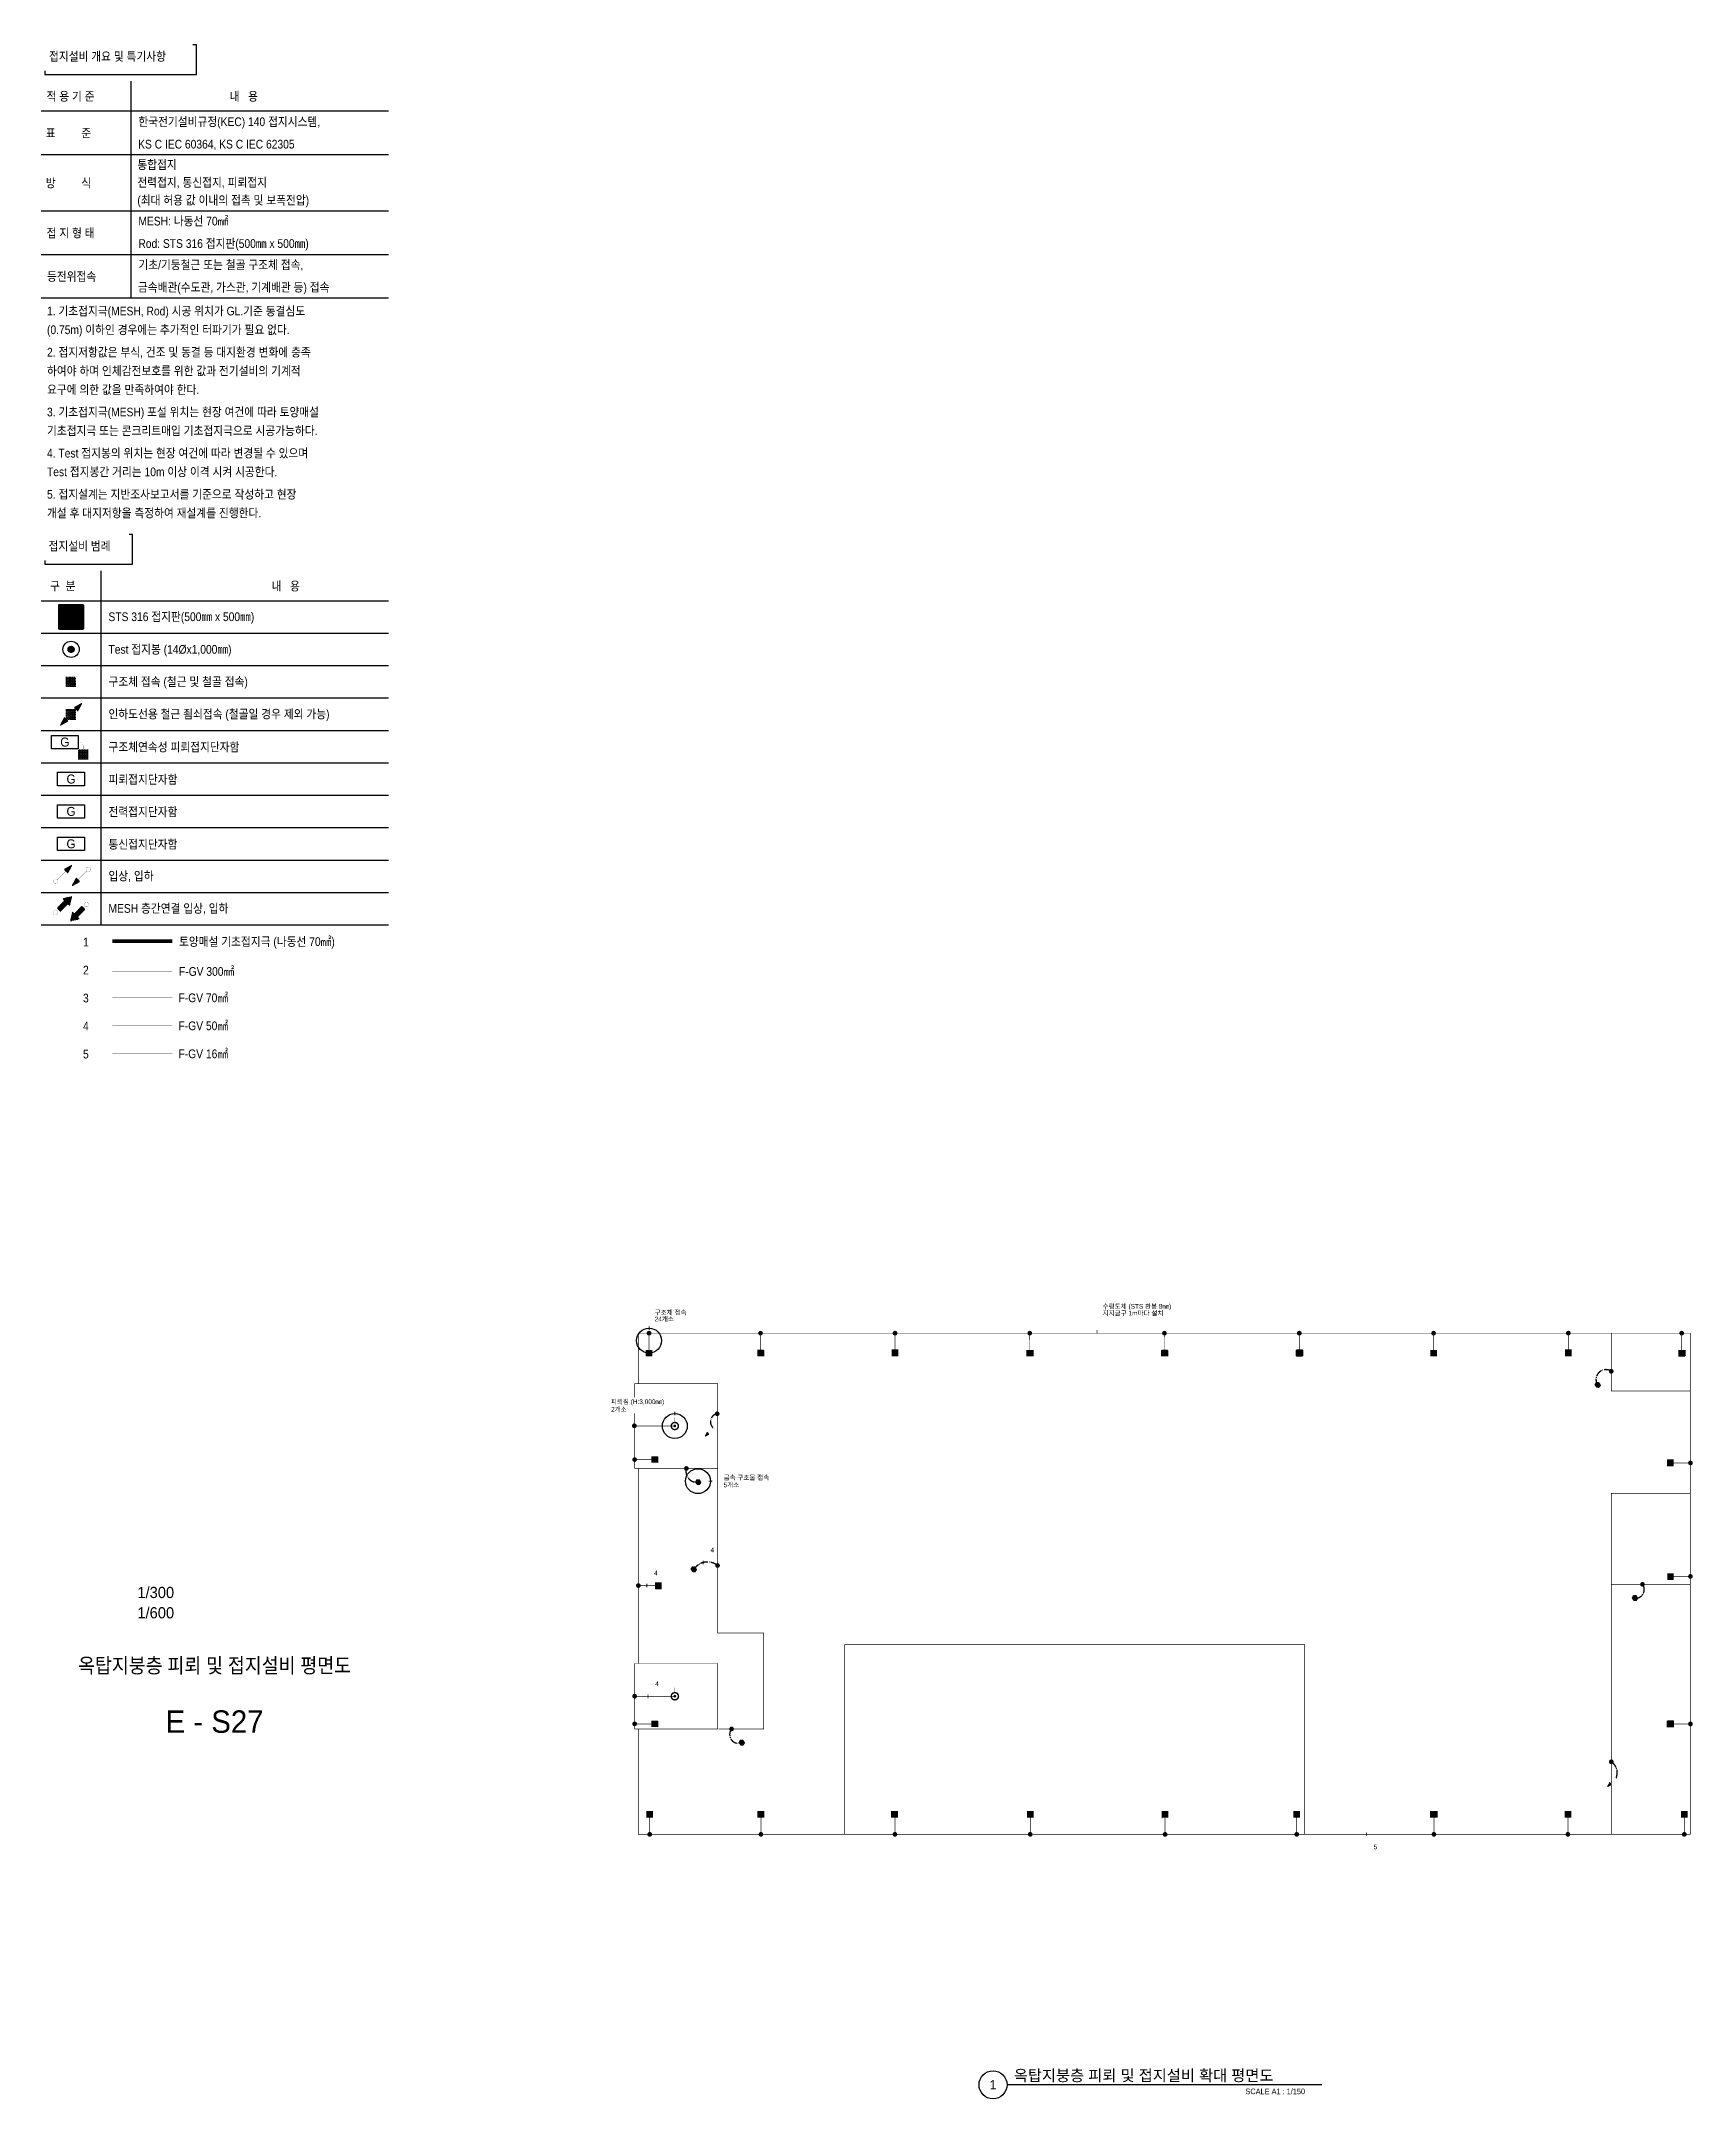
# Model space of a CAD drawing. Header units: millimetres. Extents: x 84495 to 502050, y -708375 to 1238700.
# Drawn here: x 219339 to 351843, y 1073625 to 1238700 of the extents above; entities that cross this region are included whole.
import ezdxf
from ezdxf.enums import TextEntityAlignment as Align

# ---------------------------------------------------------------- set-up
doc = ezdxf.new("R2010")
doc.units = ezdxf.units.MM
doc.header["$LTSCALE"] = 150
doc.set_wipeout_variables(frame=1)
for name, pattern in [('AM_ISO09W050', [22.5, 12, -1.5, 3, -1.5, 3, -1.5]), ('C2', [18.5, 13.5, -2, 1, -2]), ('HID', [2.3, 1.5, -0.8]), ('HIDDEN', [0.375, 0.25, -0.125])]:
    doc.linetypes.add(name, pattern=pattern)
doc.layers.get('0').update_dxf_attribs({"lineweight": 0})
for name, color, linetype in [('------99 Grounding and Lightning', 3, 'Continuous'), ('------99 Grounding and Lightning_Roof', 2, 'Continuous'), ('------99 Grounding_Grounding Terminal Board_E', 3, 'Continuous'), ('------99 Grounding_Grounding Terminal Board_T', 2, 'Continuous'), ('------99 Grounding_Mesh', 6, 'Continuous'), ('-----09 E-WIRE-GV', 2, 'Continuous'), ('-----20 General Symbol', 3, 'Continuous'), ('-----29 Cable Schedule', 1, 'Continuous'), ('-----29 Indicator', 1, 'Continuous'), ('-----30 Text', 2, 'Continuous'), ('-----41 Drawing Title', 2, 'Continuous'), ('-----42 Drawing Number', 2, 'Continuous'), ('-----43 Drawing Scale', 3, 'Continuous')]:
    doc.layers.add(name, color=color, linetype=linetype)
doc.styles.add('ELEC', font='')
doc.styles.get('ELEC').set_extended_font_data('Dotum')
pattern_1 = [(180, (845852.563, 610254.6404), (-1e-14, -6.25), [])]

msp = doc.modelspace()

# ---------------------------------------------------------------- texts
at = {"layer": '-----41 Drawing Title', "style": 'ELEC', "width": 0.9}
msp.add_text('옥탑지붕층 피뢰 및 접지설비 평면도', height=1200, dxfattribs=at).set_placement((233250, 1108390), align=Align.MIDDLE_CENTER)
at = {"layer": '-----41 Drawing Title', "color": 7, "style": 'ELEC'}
msp.add_text('1', height=750, dxfattribs=at).set_placement((295702, 1074750), align=Align.MIDDLE)
at = {"layer": '-----41 Drawing Title', "color": 2, "style": 'ELEC'}
msp.add_text('옥탑지붕층 피뢰 및 접지설비 확대 평면도', height=900, dxfattribs=at).set_placement((297367, 1075050))
at = {"layer": '-----41 Drawing Title', "style": 'ELEC'}
msp.add_text('SCALE A1 : 1/150', height=450, dxfattribs=at).set_placement((320731, 1074000), align=Align.RIGHT)
at = {"layer": '-----42 Drawing Number', "style": 'ELEC'}
msp.add_text('E - S27', height=1800, dxfattribs=at).set_placement((233250, 1103890), align=Align.MIDDLE_CENTER)
at = {"layer": '-----43 Drawing Scale', "style": 'ELEC'}
for s, p in [('1/300', (227060, 1113800)), ('1/600', (227060, 1112170))]:
    msp.add_text(s, height=900, dxfattribs=at).set_placement(p)

# ---------------------------------------------------------------- blocks, each defined once
blk = doc.blocks.new('STS 316 접지판')
blk.add_wipeout([(-254, -276), (-270, -270), (-276, -254), (-276, 254), (-270, 270), (-254, 276), (254, 276), (270, 270), (276, 254), (276, -254), (270, -270), (254, -276)])
h = blk.add_hatch(color=256)
h.dxf.hatch_style = 1
h.set_gradient(color1=(132, 132, 132), color2=(214, 214, 214), tint=1, name='SPHERICAL')
edge = h.paths.add_edge_path()
edge.add_line((-254, 276), (254, 276))
edge.add_arc((254, 254), 22.1, 0, 90, ccw=False)
edge.add_line((276, 254), (276, -254))
edge.add_arc((254, -254), 22.1, 270, 360, ccw=False)
edge.add_line((254, -276), (-254, -276))
edge.add_arc((-254, -254), 22.1, 180, 270, ccw=False)
edge.add_line((-276, -254), (-276, 254))
edge.add_arc((-254, 254), 22.1, 90, 180, ccw=False)
h.paths.add_polyline_path([(-169, 221), (169, 221, -0.668179), (173, 212), (-165, 212, -1.496606)], flags=16)
h.paths.add_polyline_path([(221, 169), (221, -169, -0.668179), (212, -173), (212, 165, -1.496606)], flags=16)
h.paths.add_polyline_path([(-173, -212), (165, -212, -1.496606), (169, -221), (-169, -221, -0.668179)], flags=16)
h.paths.add_polyline_path([(-221, 169, 0.022626), (-52, 0, 1.473564), (-43, 4, 0.045564)], flags=16)
h = blk.add_hatch(color=256)
h.set_gradient(color1=(255, 255, 255), tint=1, name='SPHERICAL')
edge = h.paths.add_edge_path()
edge.add_arc((-232, 232), 22.1, 0, 360)
edge = h.paths.add_edge_path()
edge.add_arc((-78, 249), 16.6, 0, 360)
edge = h.paths.add_edge_path()
edge.add_arc((78, 249), 16.6, 0, 360)
edge = h.paths.add_edge_path()
edge.add_arc((232, 232), 22.1, 0, 360)
edge = h.paths.add_edge_path()
edge.add_arc((249, -77), 16.6, 0, 360)
edge = h.paths.add_edge_path()
edge.add_arc((249, 77), 16.6, 0, 360)
edge = h.paths.add_edge_path()
edge.add_arc((-78, -249), 16.6, 0, 360)
edge = h.paths.add_edge_path()
edge.add_arc((78, -249), 16.6, 0, 360)
edge = h.paths.add_edge_path()
edge.add_arc((232, -232), 22.1, 0, 360)
edge = h.paths.add_edge_path()
edge.add_arc((-232, -232), 22.1, 0, 360)
edge = h.paths.add_edge_path()
edge.add_arc((-249, -77), 16.6, 0, 360)
edge = h.paths.add_edge_path()
edge.add_arc((-249, 77), 16.6, 0, 360)
edge = h.paths.add_edge_path()
edge.add_arc((0, 0), 22.1, 0, 360)
h = blk.add_hatch(color=256)
h.set_gradient(color1=(255, 255, 255), tint=1, name='SPHERICAL')
edge = h.paths.add_edge_path()
edge.add_arc((-249, -77), 16.6, 0, 360)
edge = h.paths.add_edge_path()
edge.add_arc((-249, 77), 16.6, 0, 360)
edge = h.paths.add_edge_path()
edge.add_arc((-232, 232), 22.1, 0, 360)
edge = h.paths.add_edge_path()
edge.add_arc((-78, 249), 16.6, 0, 360)
edge = h.paths.add_edge_path()
edge.add_arc((78, 249), 16.6, 0, 360)
edge = h.paths.add_edge_path()
edge.add_arc((0, 0), 22.1, 0, 360)
edge = h.paths.add_edge_path()
edge.add_arc((232, 232), 22.1, 0, 360)
h = blk.add_hatch(color=256)
h.set_gradient(color1=(132, 132, 132), one_color=1, tint=1, name='SPHERICAL')
edge = h.paths.add_edge_path()
edge.add_arc((0, 0), 22.1, 0, 360)
for points in [[(-254, 276), (254, 276, -0.414214), (276, 254), (276, -254, -0.414214), (254, -276), (-254, -276, -0.414214), (-276, -254), (-276, 254, -0.414214), (-254, 276, 0.033225)], [(-221, -169), (-221, 169, -0.668179), (-212, 173), (-43, 4, -0.414214), (-43, -4), (-212, -173, -0.668179), (-221, -169, -0.016281)], [(-169, 221), (169, 221, -0.668179), (173, 212), (4, 43, -0.414214), (-4, 43), (-173, 212, -0.668179), (-169, 221, -0.016281)], [(221, -169), (221, 169, 0.668179), (212, 173), (43, 4, 0.414214), (43, -4), (212, -173, 0.668179), (221, -169, 0.016281)], [(-169, -221), (169, -221, 0.668179), (173, -212), (4, -43, 0.414214), (-4, -43), (-173, -212, 0.668179), (-169, -221, 0.016281)]]:
    blk.add_lwpolyline(points, format="xyb")
for centre, radius in [((-249, 77), 16.6), ((-232, 232), 22.1), ((-78, 249), 16.6), ((0, 0), 22.1), ((78, 249), 16.6), ((232, 232), 22.1), ((249, 77), 16.6), ((-249, -77), 16.6), ((-232, -232), 22.1), ((-78, -249), 16.6), ((78, -249), 16.6), ((232, -232), 22.1), ((249, -77), 16.6)]:
    blk.add_circle(centre, radius)
blk = doc.blocks.new('구조체접속')
h = blk.add_hatch()
h.set_pattern_fill('ANGLE', color=1, scale=200)
h.set_pattern_definition([(0, (0, 0), (0, 55), [40, -15]), (90, (0, 0), (-55, 3e-15), [40, -15])])
h.paths.add_polyline_path([(168, 168), (-168, 168), (-168, -168), (168, -168)])
at = {"color": 1}
for p, q in [((166, 168), (168, 166)), ((-168, -166), (-166, -168))]:
    blk.add_line(p, q, dxfattribs=at)
at = {"color": 1, "const_width": 2}
blk.add_lwpolyline([(168, 168), (-168, 168), (-168, -168), (168, -168)], close=True, dxfattribs=at)
blk = doc.blocks.new("'인하도선용 수직철근 또는 철골")
h = blk.add_hatch()
h.set_pattern_fill('ANSI31', color=256, scale=50, angle=135)
h.set_pattern_definition(pattern_1)
h.paths.add_polyline_path([(291, 293), (180, 89), (88, 181)])
h = blk.add_hatch()
h.set_pattern_fill('ANSI31', color=256, scale=50, angle=135)
h.set_pattern_definition(pattern_1)
h.paths.add_polyline_path([(-291, -293), (-180, -89), (-88, -181)])
at = {"const_width": 3.93}
for points in [[(293, 293), (181, 88), (88, 181), (293, 293)], [(-293, -293), (-181, -88), (-88, -181), (-293, -293)]]:
    blk.add_lwpolyline(points, dxfattribs=at)
at = {"xscale": 0.8, "yscale": 0.8, "zscale": 0.8}
blk.add_blockref('구조체접속', (0, 0), dxfattribs=at)
blk = doc.blocks.new('입상입하1')
h = blk.add_hatch()
h.set_pattern_fill('ANSI31', color=256, scale=50, angle=135)
h.set_pattern_definition([(180, (845993.8846, 610394.13), (-1e-14, -6.25), [])])
h.paths.add_polyline_path([(432, 432), (321, 228), (229, 321)])
at = {"const_width": 3.93}
blk.add_lwpolyline([(0, 61, -1), (0, -61, -1), (0, 61)], format="xyb", dxfattribs=at)
for points in [[(43, 43), (275, 275)], [(434, 433), (322, 227), (229, 321), (434, 433)]]:
    blk.add_lwpolyline(points, dxfattribs=at)
blk = doc.blocks.new('입상입하2')
h = blk.add_hatch()
h.set_pattern_fill('ANSI31', color=256, scale=100, angle=135)
h.set_pattern_definition([(180, (0, 0), (-2e-14, -12.5), [])])
h.paths.add_polyline_path([(326, 242), (377, 192), (433, 433), (192, 377), (242, 326), (39, 124), (124, 39)])
at = {"const_width": 3.93}
blk.add_lwpolyline([(0, 61, -1), (0, -61, -1), (0, 61)], format="xyb", dxfattribs=at)
blk.add_lwpolyline([(377, 192), (326, 242), (124, 39), (39, 124), (242, 326), (192, 377), (433, 433)], close=True, dxfattribs=at)
blk = doc.blocks.new('A$Cbdca0f5f')
at = {"color": 0}
blk.add_lwpolyline([(-360, -360), (-360, 0), (360, 0), (360, -360)], close=True, dxfattribs=at)
at = {"color": 0, "style": 'ELEC'}
blk.add_text('G', height=240, dxfattribs=at).set_placement((0, -180), align=Align.MIDDLE)
blk = doc.blocks.new('구조체연속성 TEST 단자함')
at = {"const_width": 2}
blk.add_lwpolyline([(491, -200), (491, -100, 0.414214), (391, 0), (360, 0)], format="xyb", dxfattribs=at)
at = {"layer": '------99 Grounding_Grounding Terminal Board_E'}
blk.add_blockref('A$Cbdca0f5f', (0, 180), dxfattribs=at)
at = {"xscale": 0.8, "yscale": 0.8, "zscale": 0.8}
blk.add_blockref('구조체접속', (491, -334), dxfattribs=at)
blk = doc.blocks.new('접지봉')
at = {"linetype": 'HID', "ltscale": 200}
h = blk.add_hatch(color=256, dxfattribs=at)
h.dxf.hatch_style = 1
edge = h.paths.add_edge_path()
edge.add_arc((0, 0), 102, 0, 360)
blk.add_circle((0, 0), 271)
blk.add_circle((0, 0), 102, dxfattribs=at)
blk = doc.blocks.new('A13')
blk.add_lwpolyline([(-300, 0), (-300, 300), (300, 300), (300, 0)], close=True)
at = {"style": 'ELEC'}
blk.add_text('G', height=200, dxfattribs=at).set_placement((0, 150), align=Align.MIDDLE)
blk = doc.blocks.new('A$C8673a4d5')
blk.add_wipeout([(-32961, -47990), (-32961, -50363), (-32661, -50363), (-32661, -50663), (-25624, -50663), (-25624, -48290), (-25924, -48290), (-25924, -47990)]).dxf.layer = '-----29 Cable Schedule'
blk.add_wipeout([(-32961, -51192), (-5100, -51192), (-5100, -91305), (-32961, -91305)]).dxf.layer = '-----29 Cable Schedule'
at = {"layer": '-----29 Cable Schedule'}
blk.add_lwpolyline([(-32661, -50363), (-32661, -50663), (-25624, -50663), (-25624, -48290), (-25924, -48290)], dxfattribs=at)
for points in [[(-32961, -47990), (-25924, -47990), (-25924, -50363), (-32961, -50363)], [(-32961, -51193), (-5100, -51193), (-5100, -91306), (-32961, -91306)]]:
    blk.add_wipeout(points).dxf.layer = '-----29 Cable Schedule'
at = {"layer": '-----09 E-WIRE-GV', "color": 6, "linetype": 'AM_ISO09W050', "ltscale": 0.5, "const_width": 300}
blk.add_lwpolyline([(-27238, -80908), (-22438, -80908)], dxfattribs=at)
at = {"layer": '-----09 E-WIRE-GV', "color": 1, "linetype": 'C2', "ltscale": 0.5, "const_width": 30}
blk.add_lwpolyline([(-27238, -83304), (-22438, -83304)], dxfattribs=at)
at = {"layer": '-----09 E-WIRE-GV', "color": 3, "linetype": 'C2', "ltscale": 0.5, "const_width": 30}
blk.add_lwpolyline([(-27238, -85417), (-22438, -85417)], dxfattribs=at)
at = {"layer": '-----09 E-WIRE-GV', "color": 4, "linetype": 'C2', "ltscale": 0.5, "const_width": 30}
blk.add_lwpolyline([(-27238, -87664), (-22438, -87664)], dxfattribs=at)
at = {"layer": '-----09 E-WIRE-GV', "color": 2, "linetype": 'C2', "ltscale": 0.5, "const_width": 30}
blk.add_lwpolyline([(-27238, -89912), (-22438, -89912)], dxfattribs=at)
at = {"layer": '-----29 Cable Schedule'}
blk.add_line((-28161, -51193), (-28161, -79593), dxfattribs=at)
for points in [[(-32961, -53593), (-5100, -53593)], [(-32961, -56193), (-5100, -56193)], [(-32961, -58793), (-5100, -58793)], [(-32961, -61393), (-5100, -61393)], [(-32961, -63993), (-5100, -63993)], [(-32961, -66593), (-5100, -66593)], [(-32961, -69193), (-5100, -69193)], [(-32961, -71793), (-5100, -71793)], [(-32961, -74393), (-5100, -74393)], [(-32961, -76993), (-5100, -76993)], [(-32961, -79593), (-5100, -79593)]]:
    blk.add_lwpolyline(points, dxfattribs=at)
at = {"layer": '------99 Grounding and Lightning'}
for name, p, xscale, yscale, zscale in [('접지봉', (-30561, -57493), 2.4, 2.4, 2.4), ('구조체접속', (-30561, -60093), 2.4, 2.4, 2.4), ("'인하도선용 수직철근 또는 철골", (-30561, -62693), 3, 3, 3), ('구조체연속성 TEST 단자함', (-31062, -64931), 3, 3, 3)]:
    blk.add_blockref(name, p, dxfattribs=dict(at, xscale=xscale, yscale=yscale, zscale=zscale))
at = {"layer": '------99 Grounding_Grounding Terminal Board_E', "xscale": 3, "yscale": 3, "zscale": 3}
for p in [(-30561, -67353), (-30561, -69953)]:
    blk.add_blockref('A$Cbdca0f5f', p, dxfattribs=at)
at = {"layer": '------99 Grounding_Grounding Terminal Board_T', "xscale": 3.6, "yscale": 3.6, "zscale": 3.6}
blk.add_blockref('A13', (-30561, -73633), dxfattribs=at)
at = {"layer": '-----20 General Symbol', "xscale": 3, "yscale": 3, "zscale": 3}
for name, p in [('입상입하1', (-31786, -76095)), ('입상입하2', (-31798, -78616))]:
    blk.add_blockref(name, p, dxfattribs=at)
at = {"layer": '-----20 General Symbol', "xscale": 3, "yscale": 3, "zscale": 3, "rotation": 179.9999999997969}
for name, p in [('입상입하1', (-29184, -75140)), ('입상입하2', (-29324, -77969))]:
    blk.add_blockref(name, p, dxfattribs=at)
at = {"layer": '-----30 Text', "style": 'ELEC', "width": 0.9}
for s, p in [('접지설비 범례', (-32369, -49206)), ('구  분', (-32253, -52408)), ('내   용', (-14473, -52422)), ('STS 316 접지판(500㎜ x 500㎜)', (-27561, -54875)), ('Test 접지봉 (14Øx1,000㎜)', (-27561, -57493)), ('구조체 접속 (철근 및 철골 접속)', (-27561, -60083)), ('인하도선용 철근 죔쇠접속 (철골일 경우 제외 가능)', (-27561, -62683)), ('구조체연속성 피뢰접지단자함', (-27561, -65331)), ('피뢰접지단자함', (-27561, -67931)), ('전력접지단자함', (-27561, -70531)), ('통신접지단자함', (-27561, -73131)), ('입상, 입하', (-27561, -75675)), ('MESH 층간연결 입상, 입하', (-27561, -78275)), ('토양매설 기초접지극 (나동선 70㎟)', (-21904, -80938)), ('F-GV 300㎟ ', (-21904, -83333)), ('F-GV 70㎟', (-21940, -85447)), ('F-GV 50㎟', (-21940, -87694)), ('F-GV 16㎟', (-21940, -89941))]:
    blk.add_text(s, height=700, dxfattribs=at).set_placement(p, align=Align.MIDDLE_LEFT)
for points, layer in [([(-32961, -11903), (-5100, -11903), (-5100, -47690), (-32961, -47690)], '-----29 Cable Schedule'), ([(-30090, -83689), (-30090, -82716), (-29247, -82229), (-28404, -82716), (-28404, -83689), (-29247, -84176)], '-----29 Indicator'), ([(-30090, -90431), (-30090, -89457), (-29247, -88970), (-28404, -89457), (-28404, -90431), (-29247, -90917)], '-----29 Indicator')]:
    blk.add_wipeout(points).dxf.layer = layer
at = {"layer": '------99 Grounding_Mesh', "xscale": 3.6, "yscale": 3.6, "zscale": 3.6}
blk.add_blockref('STS 316 접지판', (-30561, -54893), dxfattribs=at)
at = {"layer": '-----30 Text', "style": 'ELEC', "width": 0.9}
for s, p in [('2', (-29603, -83226)), ('5', (-29603, -89960))]:
    blk.add_text(s, height=700, dxfattribs=at).set_placement(p, align=Align.MIDDLE_LEFT)
for points, layer in [([(-32961, -11903), (-5100, -11903), (-5100, -47690), (-32961, -47690)], '-----29 Cable Schedule'), ([(-30090, -81442), (-30090, -80468), (-29247, -79982), (-28404, -80468), (-28404, -81442), (-29247, -81929)], '-----29 Indicator'), ([(-30090, -88183), (-30090, -87210), (-29247, -86723), (-28404, -87210), (-28404, -88183), (-29247, -88670)], '-----29 Indicator')]:
    blk.add_wipeout(points).dxf.layer = layer
at = {"layer": '-----29 Cable Schedule'}
for points in [[(-32961, -14303), (-5100, -14303)], [(-32961, -17803), (-5100, -17803)], [(-32961, -22303), (-5100, -22303)], [(-32961, -25803), (-5100, -25803)], [(-32961, -29303), (-5100, -29303)]]:
    blk.add_lwpolyline(points, dxfattribs=at)
at = {"layer": '-----30 Text', "style": 'ELEC', "width": 0.9}
for s, p in [('적 용 기 준', (-32525, -13133)), ('내   용', (-17834, -13133)), ('한국전기설비규정(KEC) 140 접지시스템,', (-25161, -15165)), ('표         준', (-32594, -16073)), ('KS C IEC 60364, KS C IEC 62305', (-25182, -16965)), ('방         식', (-32594, -20083)), ('통합접지', (-25245, -18609)), ('전력접지, 통신접지, 피뢰접지 ', (-25245, -20036)), ('(최대 허용 값 이내의 접촉 및 보폭전압)', (-25245, -21462)), ('MESH: 나동선 70㎟', (-25161, -23136)), ('접 지 형 태', (-32525, -24091)), ('Rod: STS 316 접지판(500㎜ x 500㎜)', (-25161, -24936)), ('기초/기둥철근 또는 철골 구조체 접속,', (-25161, -26644)), ('등전위접속', (-32491, -27583)), ('금속배관(수도관, 가스관, 기계배관 등) 접속', (-25197, -28444)), ('1. 기초접지극(MESH, Rod) 시공 위치가 GL.기준 동결심도', (-32491, -30353)), ('(0.75m) 이하인 경우에는 추가적인 터파기가 필요 없다.', (-32491, -31853)), ('2. 접지저항값은 부식, 건조 및 동결 등 대지환경 변화에 충족', (-32491, -33653)), ('하여야 하며 인체감전보호를 위한 값과 전기설비의 기계적 ', (-32491, -35153)), ('요구에 의한 값을 만족하여야 한다.', (-32491, -36653)), ('3. 기초접지극(MESH) 포설 위치는 현장 여건에 따라 토양매설', (-32491, -38453)), ('기초접지극 또는 콘크리트매입 기초접지극으로 시공가능하다.', (-32491, -39953)), ('Test 접지봉간 거리는 10m 이상 이격 시켜 시공한다.', (-32491, -43253)), ('4. Test 접지봉의 위치는 현장 여건에 따라 변경될 수 있으며', (-32491, -41753)), ('5. 접지설계는 지반조사보고서를 기준으로 작성하고 현장 ', (-32491, -45053)), ('개설 후 대지저항을 측정하여 재설계를 진행한다.', (-32491, -46553)), ('1', (-29603, -80979)), ('4', (-29603, -87713))]:
    blk.add_text(s, height=700, dxfattribs=at).set_placement(p, align=Align.MIDDLE_LEFT)
for points, layer in [([(-32961, -8700), (-32961, -11074), (-32661, -11074), (-32661, -11374), (-20506, -11374), (-20506, -9000), (-20806, -9000), (-20806, -8700)], '-----29 Cable Schedule'), ([(-30090, -85936), (-30090, -84963), (-29247, -84476), (-28404, -84963), (-28404, -85936), (-29247, -86423)], '-----29 Indicator')]:
    blk.add_wipeout(points).dxf.layer = layer
at = {"layer": '-----29 Cable Schedule'}
for points in [[(-32661, -11074), (-32661, -11374), (-20506, -11374), (-20506, -9000), (-20806, -9000)], [(-25761, -11903), (-25761, -29303)]]:
    blk.add_lwpolyline(points, dxfattribs=at)
at = {"layer": '-----30 Text', "style": 'ELEC', "width": 0.9}
blk.add_text('3', height=700, dxfattribs=at).set_placement((-29603, -85465), align=Align.MIDDLE_LEFT)
blk.add_wipeout([(-32961, -8700), (-20806, -8700), (-20806, -11074), (-32961, -11074)]).dxf.layer = '-----29 Cable Schedule'
blk.add_text('접지설비 개요 및 특기사항', height=700, dxfattribs=at).set_placement((-32331, -9925), align=Align.MIDDLE_LEFT)
blk = doc.blocks.new('접속점 (본딩)')
h = blk.add_hatch(color=256)
h.dxf.hatch_style = 1
h.paths.add_polyline_path([(125, 0, 1), (-125, 0, 1)])
at = {"const_width": 2}
for points in [[(125, 0, 1), (-125, 0)], [(125, 0, -1), (-125, 0)]]:
    blk.add_lwpolyline(points, format="xyb", dxfattribs=at)
blk = doc.blocks.new('피뢰침')
h = blk.add_hatch(color=256)
h.dxf.hatch_style = 1
h.paths.add_polyline_path([(-231, 0, 1), (231, 0, 1)])
h.paths.add_polyline_path([(155, 0, -1), (-155, 0, -1)], flags=16)
h.paths.add_polyline_path([(74, 0, -1), (-74, 0, -1)], flags=0)
h = blk.add_hatch(color=256)
h.dxf.hatch_style = 1
h.paths.add_polyline_path([(74, 0, 1), (-74, 0, 1)])
at = {"const_width": 2}
for points in [[(231, 0, 1), (-231, 0)], [(-231, 0, 1), (231, 0)], [(155, 0, 1), (-155, 0)], [(-155, 0, 1), (155, 0)], [(74, 0, 1), (-74, 0)], [(-74, 0, 1), (74, 0)]]:
    blk.add_lwpolyline(points, format="xyb", dxfattribs=at)
for points in [[(0, 231), (0, 461)], [(-163, -163), (-326, -326)], [(163, -163), (326, -326)]]:
    blk.add_lwpolyline(points, dxfattribs=at)
blk = doc.blocks.new('구조물 본딩')
h = blk.add_hatch()
h.set_pattern_fill('ANSI31', color=256, scale=100)
h.set_pattern_definition([(45, (885657.932, 430533.103), (-8.83883476, 8.83883476), [])])
h.paths.add_polyline_path([(-75, -130), (75, -130), (150, 0), (75, 130), (-75, 130), (-150, 0)])
at = {"const_width": 2}
blk.add_lwpolyline([(75, -130), (150, 0), (75, 130), (-75, 130), (-150, 0), (-75, -130)], close=True, dxfattribs=at)

# ---------------------------------------------------------------- linework, layer by layer
at = {"layer": '------99 Grounding and Lightning_Roof', "linetype": 'HIDDEN', "ltscale": 10, "const_width": 50}
for points in [[(267250, 1131000), (267250, 1135050), (345300, 1135050)], [(351650, 1130400), (351650, 1122200)], [(267250, 1124200), (267250, 1108550)], [(273703, 1103300), (277300, 1103300), (277300, 1111000), (273600, 1111000), (273600, 1124200)], [(351650, 1114900), (351650, 1094850), (320700, 1094850)], [(345300, 1114900), (345300, 1094850)], [(267250, 1103300), (267250, 1094850), (283800, 1094850)]]:
    msp.add_lwpolyline(points, dxfattribs=at)
at = {"layer": '------99 Grounding and Lightning_Roof', "linetype": 'HIDDEN', "ltscale": 10, "const_width": 50, "elevation": 0}
for points in [[(345300, 1135050), (345300, 1130400), (351650, 1130400), (351650, 1135050)], [(283800, 1110050), (320700, 1110050), (320700, 1094850), (283800, 1094850)]]:
    msp.add_lwpolyline(points, close=True, dxfattribs=at)
at = {"layer": '------99 Grounding and Lightning_Roof', "linetype": 'HIDDEN', "ltscale": 10, "const_width": 50}
for points in [[(266950, 1131000), (273600, 1131000), (273600, 1124200), (266950, 1124200)], [(345300, 1122200), (351650, 1122200), (351650, 1114900), (345300, 1114900)], [(266950, 1108550), (273600, 1108550), (273600, 1103300), (266950, 1103300)]]:
    msp.add_lwpolyline(points, close=True, dxfattribs=at)
at = {"layer": '-----09 E-WIRE-GV', "color": 4, "linetype": 'C2', "ltscale": 0.1, "const_width": 50, "elevation": 0}
for points in [[(268109, 1135050), (268113, 1133699)], [(277052, 1135050), (277055, 1133699)], [(287836, 1135050), (287840, 1133699)], [(298651, 1135050), (298655, 1133699)], [(309455, 1135050), (309459, 1133699)], [(320269, 1135050), (320272, 1133699)], [(331048, 1135050), (331052, 1133699)], [(341855, 1135050), (341858, 1133699)], [(350951, 1135050), (350955, 1133699)], [(267250, 1114800), (268601, 1114800)]]:
    msp.add_lwpolyline(points, dxfattribs=at)
at = {"layer": '-----09 E-WIRE-GV', "color": 4, "linetype": 'C2', "ltscale": 0.3, "const_width": 50}
for points in [[(270175, 1127600), (266950, 1127600)], [(270175, 1105925), (266950, 1105925)]]:
    msp.add_lwpolyline(points, dxfattribs=at)
at = {"layer": '-----09 E-WIRE-GV', "color": 4, "linetype": 'C2', "ltscale": 0.1, "const_width": 50}
for points in [[(266950, 1124906), (268301, 1124906)], [(351653, 1124641), (350302, 1124637)], [(351653, 1115540), (350298, 1115537)], [(266950, 1103703), (268301, 1103703)], [(351653, 1103703), (350298, 1103700)], [(268159, 1094844), (268159, 1096195)], [(277081, 1094844), (277081, 1096195)], [(287833, 1094844), (287833, 1096195)], [(298687, 1094844), (298687, 1096195)], [(309507, 1094844), (309507, 1096195)], [(320065, 1094844), (320065, 1096195)], [(331073, 1094844), (331073, 1096195)], [(341823, 1094844), (341823, 1096195)], [(351159, 1094844), (351159, 1096195)]]:
    msp.add_lwpolyline(points, dxfattribs=at)
at = {"layer": '-----09 E-WIRE-GV', "color": 4, "linetype": 'C2', "ltscale": 0.3}
for centre, radius, start, end in [((344861, 1131333), 790, 56.22868, 213.26068), ((273676, 1127940), 649, 96.67894, 229.4123), ((271929, 1123954), 863, 163.42466, 278.08464), ((272793, 1115385), 1306, 51.84824, 146.8052), ((347264, 1114481), 684, 264.66306, 37.72765), ((275281, 1102856), 709, 141.25882, 292.25909), ((344745, 1099795), 1035, 338.05684, 57.58441)]:
    msp.add_arc(centre, radius, start, end, dxfattribs=at)
at = {"layer": '-----29 Indicator'}
for points in [[(269675, 1129257, 0, 0, 0), (270175, 1129257, 0, 0, 0), (270175, 1128750, 64.2, 64.2, 0), (270175, 1128450, 0, 0, 0)], [(326034, 1093837, 0, 0, 0), (325650, 1093837, 0, 0, 0), (325650, 1094700, 64.2, 64.2, 0), (325650, 1095000, 0, 0, 0)]]:
    msp.add_lwpolyline(points, format="xyseb", dxfattribs=at)
msp.add_circle((272027, 1123178), 1000, dxfattribs=at)
at = {"layer": '-----41 Drawing Title', "color": 7}
msp.add_line((322073, 1074750), (296827, 1074750), dxfattribs=at)
msp.add_circle((295702, 1074750), 1125, dxfattribs=at)

# ---------------------------------------------------------------- block references
at = {"layer": '------99 Grounding and Lightning', "xscale": 1.5, "yscale": 1.5, "zscale": 1.5}
for name, p, rotation in [('접속점 (본딩)', (268109, 1135050), 180.1583061860748), ('접속점 (본딩)', (277052, 1135050), 180.1583061860748), ('접속점 (본딩)', (287836, 1135050), 180.1583061860748), ('접속점 (본딩)', (298651, 1135050), 180.1583061860748), ('접속점 (본딩)', (309455, 1135050), 180.1583061860748), ('접속점 (본딩)', (320269, 1135050), 180.1583061860748), ('접속점 (본딩)', (331048, 1135050), 180.1583061860748), ('접속점 (본딩)', (341855, 1135050), 180.1583061860748), ('접속점 (본딩)', (350951, 1135050), 180.1583061860748), ('구조체접속', (268114, 1133447), 180.1583061860748), ('구조체접속', (277056, 1133447), 180.1583061860748), ('구조체접속', (287840, 1133447), 180.1583061860748), ('구조체접속', (298655, 1133447), 180.1583061860748), ('구조체접속', (309460, 1133447), 180.1583061860748), ('구조체접속', (320273, 1133447), 180.1583061860748), ('구조체접속', (331053, 1133447), 180.1583061860748), ('구조체접속', (341859, 1133447), 180.1583061860748), ('구조체접속', (350956, 1133447), 180.1583061860748), ('접속점 (본딩)', (345300, 1131990), 89.99999999999999), ('접속점 (본딩)', (266929, 1127622), 89.99999999999999), ('접속점 (본딩)', (273572, 1128581), 89.99999999999999), ('접속점 (본딩)', (266950, 1124906), 270), ('구조체접속', (268553, 1124906), 270), ('접속점 (본딩)', (271102, 1124200), 89.99999999999999), ('구조체접속', (350050, 1124636), 90.15830618607488), ('접속점 (본딩)', (351653, 1124641), 90.15830618607488), ('접속점 (본딩)', (273600, 1116412), 89.99999999999999), ('접속점 (본딩)', (267250, 1114800), 270), ('구조체접속', (268853, 1114800), 270), ('접속점 (본딩)', (347805, 1114900), 89.99999999999999), ('구조체접속', (350050, 1115536), 90.15830618607488), ('접속점 (본딩)', (351653, 1115540), 90.15830618607488), ('접속점 (본딩)', (266950, 1105925), 89.99999999999999), ('접속점 (본딩)', (266950, 1103703), 270), ('구조체접속', (268553, 1103703), 270), ('접속점 (본딩)', (274728, 1103300), 89.99999999999999), ('구조체접속', (350050, 1103699), 90.15830618607488), ('접속점 (본딩)', (351653, 1103703), 90.15830618607488), ('접속점 (본딩)', (345300, 1100668), 89.99999999999999)]:
    msp.add_blockref(name, p, dxfattribs=dict(at, rotation=rotation))
for name, p in [('구조물 본딩', (344210, 1130900)), ('피뢰침', (270175, 1127600)), ('구조물 본딩', (272050, 1123100)), ('구조물 본딩', (271700, 1116100)), ('구조물 본딩', (347200, 1113800)), ('피뢰침', (270175, 1105925)), ('구조물 본딩', (275550, 1102200)), ('구조체접속', (268159, 1096447)), ('구조체접속', (277081, 1096447)), ('구조체접속', (287833, 1096447)), ('구조체접속', (298687, 1096447)), ('구조체접속', (309507, 1096447)), ('구조체접속', (320065, 1096447)), ('구조체접속', (331073, 1096447)), ('구조체접속', (341823, 1096447)), ('구조체접속', (351159, 1096447)), ('접속점 (본딩)', (268159, 1094844)), ('접속점 (본딩)', (277081, 1094844)), ('접속점 (본딩)', (287833, 1094844)), ('접속점 (본딩)', (298687, 1094844)), ('접속점 (본딩)', (309507, 1094844)), ('접속점 (본딩)', (320065, 1094844)), ('접속점 (본딩)', (331073, 1094844)), ('접속점 (본딩)', (341823, 1094844)), ('접속점 (본딩)', (351159, 1094844))]:
    msp.add_blockref(name, p, dxfattribs=at)
at = {"layer": '-----20 General Symbol', "xscale": 1.5, "yscale": 1.5, "zscale": 1.5, "rotation": 180}
for p in [(273253, 1127447), (345653, 1099344)]:
    msp.add_blockref('입상입하1', p, dxfattribs=at)
at = {"layer": '-----29 Cable Schedule'}
msp.add_blockref('A$C8673a4d5', (252300, 1247400), dxfattribs=at)

msp.set_redraw_order([(e.dxf.handle, doc.entitydb.next_handle()) for e in msp.query("TEXT MTEXT ATTDEF DIMENSION ARC_DIMENSION")])  # texts and dimensions are drawn at this point

# ---------------------------------------------------------------- wipeouts: each hides what was drawn before it
msp.add_wipeout([(304434, 1137543), (310359, 1137543), (310359, 1136356), (304434, 1136356)]).dxf.layer = '-----29 Indicator'

# ---------------------------------------------------------------- next in the draw order: linework, layer by layer
at = {"layer": '-----29 Indicator'}
msp.add_lwpolyline([(304434, 1136949, 0, 0, 0), (304050, 1136949, 0, 0, 0), (304050, 1135300, 64.2, 64.2, 0), (304050, 1135000, 0, 0, 0)], format="xyseb", dxfattribs=at)

# ---------------------------------------------------------------- next in the draw order: texts
at = {"layer": '-----30 Text', "style": 'ELEC'}
for s, p in [('수평도체 (STS 환봉 8㎜)', (304497, 1137203)), ('지지금구 1m마다 설치', (304497, 1136657))]:
    msp.add_text(s, height=375, dxfattribs=at).set_placement(p, align=Align.MIDDLE_LEFT)

# ---------------------------------------------------------------- next in the draw order: wipeouts: each hides what was drawn before it
for points in [[(268495, 1137031), (271407, 1137031), (271407, 1135896), (268495, 1135896)], [(264982, 1129901), (269675, 1129901), (269675, 1128614), (264982, 1128614)], [(274017, 1123784), (278176, 1123784), (278176, 1122571), (274017, 1122571)], [(272833, 1117455), (272833, 1117861), (273184, 1118064), (273536, 1117861), (273536, 1117455), (273184, 1117253)], [(268310, 1115611), (268310, 1116016), (268661, 1116219), (269013, 1116016), (269013, 1115611), (268661, 1115408)], [(268401, 1106728), (268401, 1107133), (268752, 1107336), (269104, 1107133), (269104, 1106728), (268752, 1106525)], [(326034, 1093634), (326034, 1094039), (326386, 1094242), (326737, 1094039), (326737, 1093634), (326386, 1093431)]]:
    msp.add_wipeout(points).dxf.layer = '-----29 Indicator'

# ---------------------------------------------------------------- next in the draw order: linework, layer by layer
at = {"layer": '-----29 Indicator', "elevation": 0}
for points in [[(268495, 1136463, 0, 0, 0), (268111, 1136463, 0, 0, 0), (268111, 1135600, 64.2, 64.2, 0), (268111, 1135300, 0, 0, 0)], [(274017, 1123178, 0, 0, 0), (273178, 1123178, 64.2, 64.2, 0), (272877, 1123178, 0, 0, 0)], [(272833, 1117658, 0, 0, 0), (272449, 1117658, 0, 0, 0), (272449, 1116795, 64.2, 64.2, 0), (272449, 1116495, 0, 0, 0)], [(268310, 1115813, 0, 0, 0), (267926, 1115813, 0, 0, 0), (267926, 1114950, 64.2, 64.2, 0), (267926, 1114650, 0, 0, 0)]]:
    msp.add_lwpolyline(points, format="xyseb", dxfattribs=at)
at = {"layer": '-----29 Indicator'}
msp.add_lwpolyline([(268401, 1106930, 0, 0, 0), (268017, 1106930, 0, 0, 0), (268017, 1106067, 64.2, 64.2, 0), (268017, 1105767, 0, 0, 0)], format="xyseb", dxfattribs=at)
for centre in [(268111, 1134450), (270175, 1127600)]:
    msp.add_circle(centre, 1000, dxfattribs=at)

# ---------------------------------------------------------------- next in the draw order: texts
at = {"layer": '-----30 Text', "style": 'ELEC'}
for s, p in [('구조체 접속 ', (268558, 1136718, 0)), ('24개소', (268558, 1136184, 0)), ('피뢰침 (H:3,000㎜)', (265045, 1129550)), ('2개소', (265067, 1128945)), ('5개소', (274083, 1122878)), ('금속 구조물 접속', (274083, 1123474)), ('4', (273033, 1117655)), ('4', (268510, 1115810)), ('4', (268601, 1106927)), ('5', (326235, 1093833))]:
    msp.add_text(s, height=375, dxfattribs=at).set_placement(p, align=Align.MIDDLE_LEFT)

doc.saveas('drawing.dxf')
